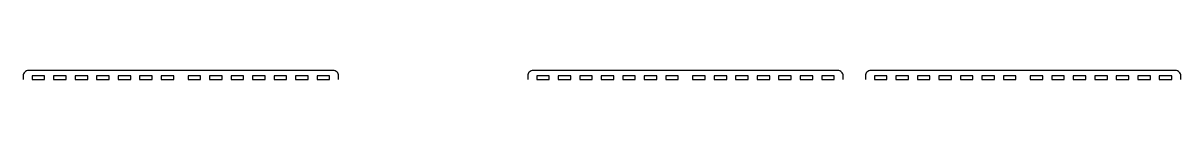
# Model space of a CAD drawing. Header units: millimetres. Extents: x 38 to 1497, y 26 to 1071.
# Drawn here: x 341 to 987, y 504 to 509 of the extents above; entities that cross this region are included whole.
import ezdxf

# ---------------------------------------------------------------- set-up
doc = ezdxf.new("R2010")
doc.units = ezdxf.units.MM
doc.layers.add('tooth', color=20, linetype='Continuous', plot=False)

msp = doc.modelspace()

# ---------------------------------------------------------------- linework, layer by layer
at = {"layer": 'tooth'}
for points in [[(516.656, 503.686), (516.656, 505.686, 0.4142136), (513.656, 508.686), (343.676, 508.686, 0.4142136), (340.676, 505.686), (340.676, 503.686)], [(798.176, 503.686), (798.176, 505.686, 0.4142136), (795.176, 508.686), (625.196, 508.686, 0.4142136), (622.196, 505.686), (622.196, 503.686)], [(986.558, 503.686), (986.558, 505.686, 0.4142136), (983.558, 508.686), (813.578, 508.686, 0.4142136), (810.578, 505.686), (810.578, 503.686)]]:
    msp.add_lwpolyline(points, format="xyb", dxfattribs=at)
for points in [[(345.676, 505.686), (345.676, 503.686), (352.676, 503.686), (352.676, 505.686)], [(357.676, 505.686), (357.676, 503.686), (364.676, 503.686), (364.676, 505.686)], [(369.676, 505.686), (369.676, 503.686), (376.676, 503.686), (376.676, 505.686)], [(381.676, 503.686), (388.676, 503.686), (388.676, 505.686), (381.676, 505.686)], [(393.676, 505.686), (393.676, 503.686), (400.676, 503.686), (400.676, 505.686)], [(405.676, 505.686), (405.676, 503.686), (412.676, 503.686), (412.676, 505.686)], [(417.676, 503.686), (424.676, 503.686), (424.676, 505.686), (417.676, 505.686)], [(432.652, 503.686), (439.652, 503.686), (439.652, 505.686), (432.652, 505.686)], [(444.652, 503.686), (451.652, 503.686), (451.652, 505.686), (444.652, 505.686)], [(456.652, 505.686), (456.652, 503.686), (463.652, 503.686), (463.652, 505.686)], [(468.652, 505.686), (468.652, 503.686), (475.652, 503.686), (475.652, 505.686)], [(480.652, 505.686), (480.652, 503.686), (487.652, 503.686), (487.652, 505.686)], [(492.652, 505.686), (492.652, 503.686), (499.652, 503.686), (499.652, 505.686)], [(504.652, 505.686), (504.652, 503.686), (511.652, 503.686), (511.652, 505.686)], [(627.196, 505.686), (627.196, 503.686), (634.196, 503.686), (634.196, 505.686)], [(639.196, 505.686), (639.196, 503.686), (646.196, 503.686), (646.196, 505.686)], [(651.196, 505.686), (651.196, 503.686), (658.196, 503.686), (658.196, 505.686)], [(663.196, 503.686), (670.196, 503.686), (670.196, 505.686), (663.196, 505.686)], [(675.196, 505.686), (675.196, 503.686), (682.196, 503.686), (682.196, 505.686)], [(687.196, 505.686), (687.196, 503.686), (694.196, 503.686), (694.196, 505.686)], [(699.196, 503.686), (706.196, 503.686), (706.196, 505.686), (699.196, 505.686)], [(714.173, 503.686), (721.173, 503.686), (721.173, 505.686), (714.173, 505.686)], [(726.173, 503.686), (733.173, 503.686), (733.173, 505.686), (726.173, 505.686)], [(738.173, 505.686), (738.173, 503.686), (745.173, 503.686), (745.173, 505.686)], [(750.173, 505.686), (750.173, 503.686), (757.173, 503.686), (757.173, 505.686)], [(762.173, 505.686), (762.173, 503.686), (769.173, 503.686), (769.173, 505.686)], [(774.173, 505.686), (774.173, 503.686), (781.173, 503.686), (781.173, 505.686)], [(786.173, 505.686), (786.173, 503.686), (793.173, 503.686), (793.173, 505.686)], [(815.578, 505.686), (815.578, 503.686), (822.578, 503.686), (822.578, 505.686)], [(827.578, 505.686), (827.578, 503.686), (834.578, 503.686), (834.578, 505.686)], [(839.578, 505.686), (839.578, 503.686), (846.578, 503.686), (846.578, 505.686)], [(851.578, 503.686), (858.578, 503.686), (858.578, 505.686), (851.578, 505.686)], [(863.578, 505.686), (863.578, 503.686), (870.578, 503.686), (870.578, 505.686)], [(875.578, 505.686), (875.578, 503.686), (882.578, 503.686), (882.578, 505.686)], [(887.578, 503.686), (894.578, 503.686), (894.578, 505.686), (887.578, 505.686)], [(902.555, 503.686), (909.555, 503.686), (909.555, 505.686), (902.555, 505.686)], [(914.555, 503.686), (921.555, 503.686), (921.555, 505.686), (914.555, 505.686)], [(926.555, 505.686), (926.555, 503.686), (933.555, 503.686), (933.555, 505.686)], [(938.555, 505.686), (938.555, 503.686), (945.555, 503.686), (945.555, 505.686)], [(950.555, 505.686), (950.555, 503.686), (957.555, 503.686), (957.555, 505.686)], [(962.555, 505.686), (962.555, 503.686), (969.555, 503.686), (969.555, 505.686)], [(974.555, 505.686), (974.555, 503.686), (981.555, 503.686), (981.555, 505.686)]]:
    msp.add_lwpolyline(points, close=True, dxfattribs=at)

doc.saveas('drawing.dxf')
